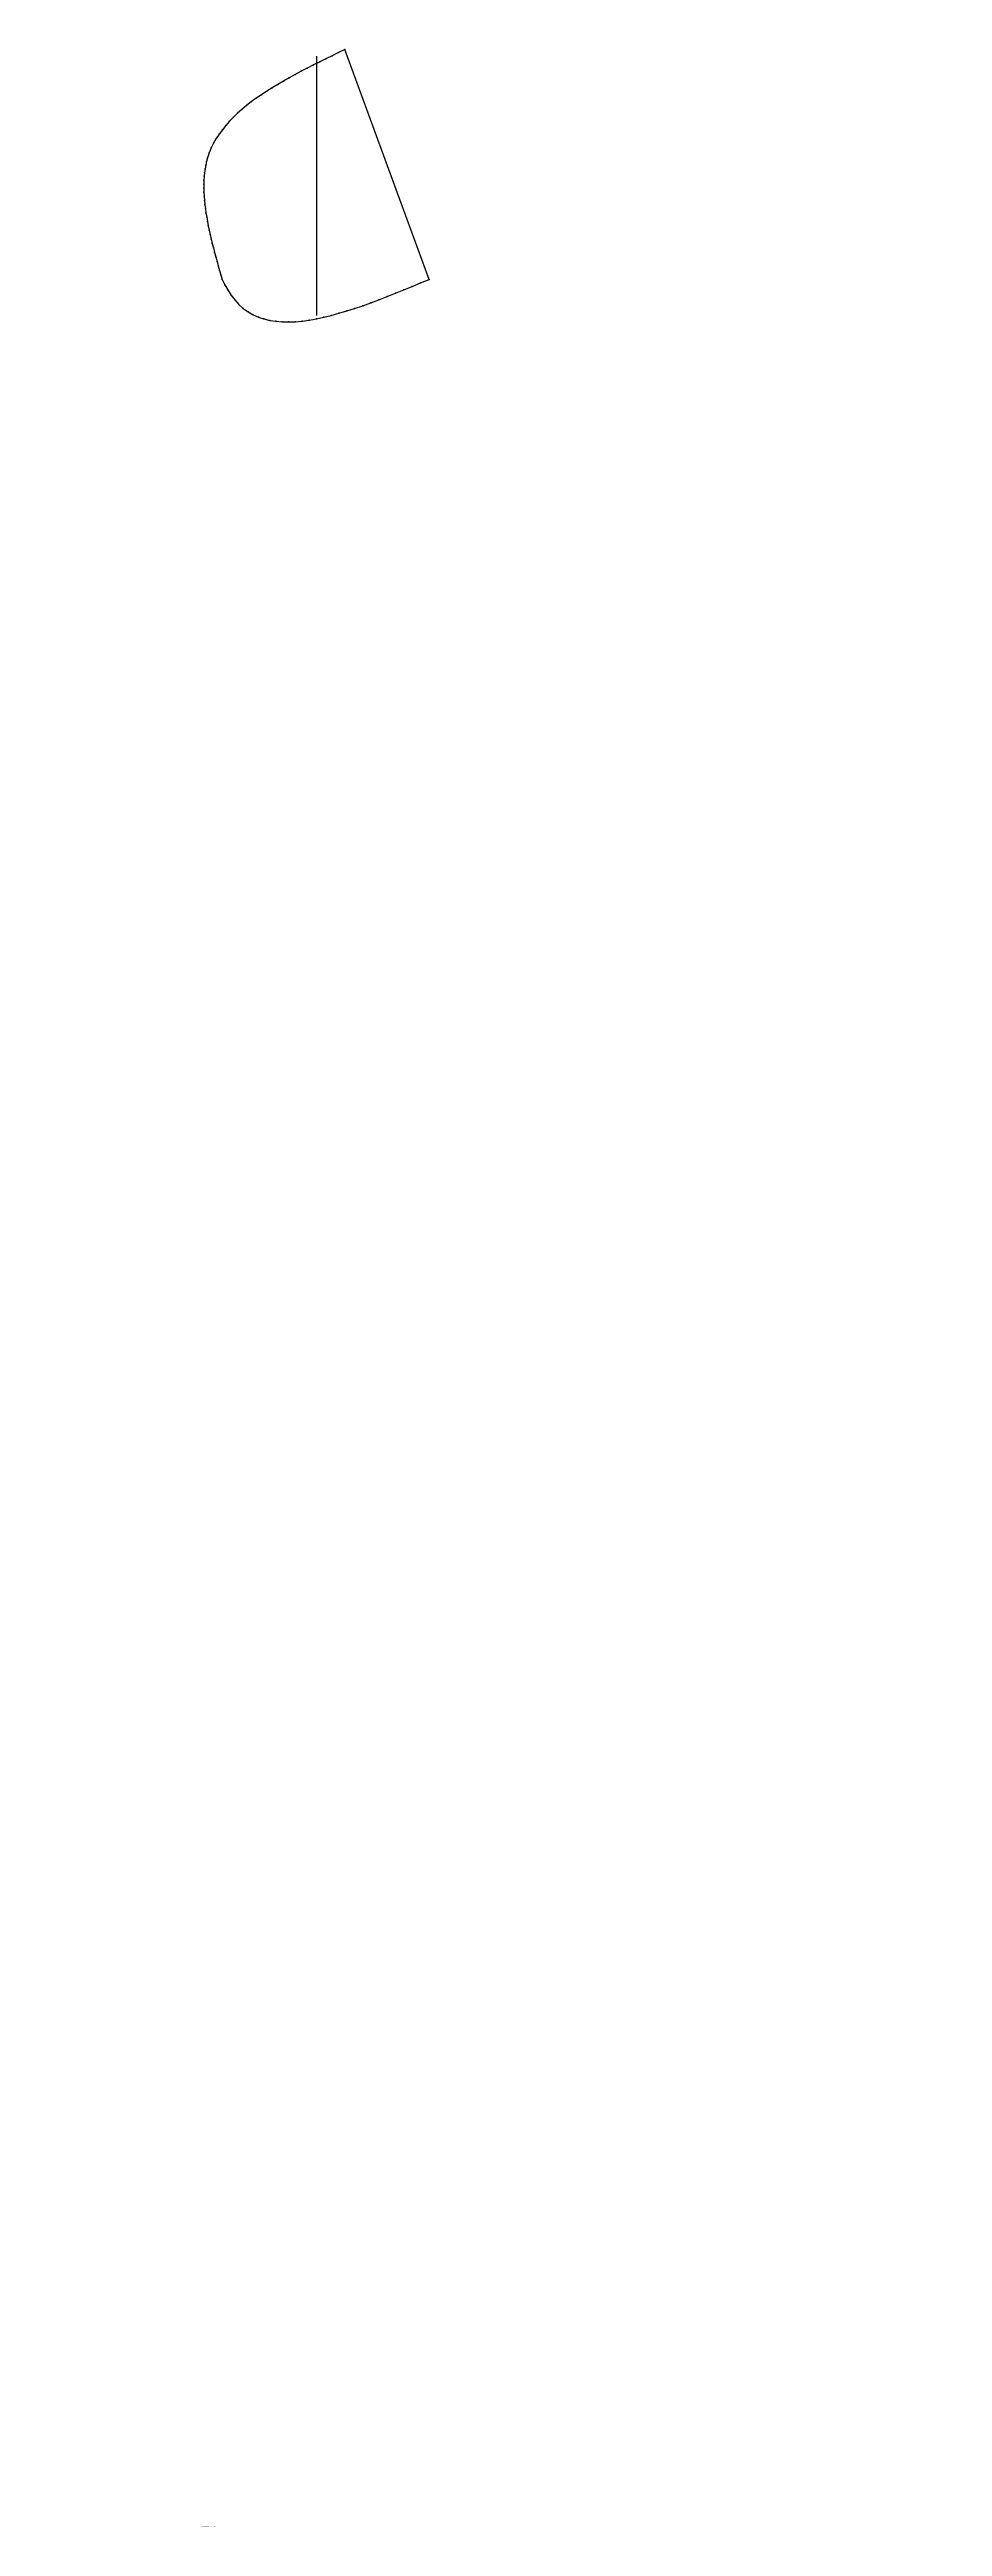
# Model space of a CAD drawing. Extents: x -1492 to 2395, y 0 to 4741.
# Drawn here: x -105 to 515, y 0 to 1720 of the extents above; entities that cross this region are included whole.
import ezdxf

# ---------------------------------------------------------------- set-up
doc = ezdxf.new("R2010")
doc.units = 0

# ---------------------------------------------------------------- blocks, each defined once
blk = doc.blocks.new('L Under Pocket Bag_M')
at = {"layer": '1'}
blk.add_lwpolyline([(14.48735, 1560.504028), (16.441574, 1556.786865), (18.451607, 1553.177124), (20.575363, 1549.779053), (23.237671, 1546.215454), (26.119652, 1543.066162), (29.213455, 1540.316162), (32.511253, 1537.950806), (36.005211, 1535.955322), (39.687492, 1534.314697), (43.550255, 1533.014404), (47.585663, 1532.039429), (51.785881, 1531.375), (56.143089, 1531.00647), (60.649437, 1530.918701), (65.297096, 1531.097168), (70.078209, 1531.5271), (74.984955, 1532.193359), (80.009499, 1533.081543), (85.14402, 1534.176514), (90.380661, 1535.463623), (95.711578, 1536.928101), (101.128967, 1538.554932), (106.624969, 1540.32959), (112.191734, 1542.237061), (117.821465, 1544.262695), (123.506302, 1546.391602), (129.238403, 1548.608887), (135.009949, 1550.899902), (140.813095, 1553.249634), (146.640015, 1555.643555), (152.482834, 1558.06665), (158.333786, 1560.50415), (99.855392, 1720.129517), (95.451065, 1717.995361), (91.054787, 1715.858276), (86.6745, 1713.714966), (82.318146, 1711.562012), (77.993652, 1709.39624), (73.708969, 1707.214233), (69.472054, 1705.012695), (65.290833, 1702.788208), (61.173248, 1700.53772), (57.127235, 1698.25769), (53.160744, 1695.944824), (49.281693, 1693.595947), (45.49807, 1691.207642), (41.81778, 1688.776611), (38.248772, 1686.299561), (34.798981, 1683.773071), (31.476357, 1681.19397), (28.288841, 1678.55896), (25.24437, 1675.864502), (22.350883, 1673.107544), (19.616341, 1670.284668), (17.04866, 1667.392578), (14.655777, 1664.427979), (12.445679, 1661.387451), (10.426254, 1658.2677), (8.605453, 1655.06543), (6.991226, 1651.777466), (5.591553, 1648.400391), (4.414291, 1644.930908), (3.726028, 1642.446899), (3.146774, 1639.918091), (2.672699, 1637.346069), (2.299866, 1634.7323), (2.024414, 1632.078491), (1.842392, 1629.38623), (1.749954, 1626.656982), (1.743164, 1623.892456), (1.818161, 1621.094238), (1.971008, 1618.263916), (2.197845, 1615.402954), (2.494751, 1612.513184), (2.857834, 1609.596069), (3.283218, 1606.653076), (3.766953, 1603.686035), (4.305206, 1600.696533), (4.894028, 1597.685913), (5.529541, 1594.656006), (6.20787, 1591.608276), (6.925079, 1588.544434), (7.677307, 1585.465942), (8.460617, 1582.37439), (9.271133, 1579.271484), (10.104965, 1576.158813), (10.958221, 1573.037964), (11.826965, 1569.9104), (12.707352, 1566.777832), (13.595428, 1563.641846)], close=True, dxfattribs=at)
at = {"layer": '2'}
for p in [(99.855392, 1720.129517), (14.48735, 1560.504028), (158.333786, 1560.50415)]:
    blk.add_point(p, dxfattribs=at)
at = {"layer": '3'}
for p in [(69.472054, 1705.012695), (73.708969, 1707.214233), (77.993652, 1709.39624), (82.318146, 1711.562012), (86.6745, 1713.714966), (91.054787, 1715.858276), (95.451065, 1717.995361), (38.248772, 1686.299561), (41.81778, 1688.776611), (45.49807, 1691.207642), (49.281693, 1693.595947), (53.160744, 1695.944824), (57.127235, 1698.25769), (61.173248, 1700.53772), (65.290833, 1702.788208), (19.616341, 1670.284668), (22.350883, 1673.107544), (25.24437, 1675.864502), (28.288841, 1678.55896), (31.476357, 1681.19397), (34.798981, 1683.773071), (6.991226, 1651.777466), (8.605453, 1655.06543), (10.426254, 1658.2677), (12.445679, 1661.387451), (14.655777, 1664.427979), (17.04866, 1667.392578), (2.299866, 1634.7323), (2.672699, 1637.346069), (3.146774, 1639.918091), (3.726028, 1642.446899), (4.414291, 1644.930908), (5.591553, 1648.400391), (1.743164, 1623.892456), (1.749954, 1626.656982), (1.818161, 1621.094238), (1.842392, 1629.38623), (1.971008, 1618.263916), (2.024414, 1632.078491), (2.197845, 1615.402954), (2.494751, 1612.513184), (2.857834, 1609.596069), (3.283218, 1606.653076), (3.766953, 1603.686035), (4.305206, 1600.696533), (4.894028, 1597.685913), (5.529541, 1594.656006), (6.20787, 1591.608276), (6.925079, 1588.544434), (7.677307, 1585.465942), (8.460617, 1582.37439), (9.271133, 1579.271484), (10.104965, 1576.158813), (10.958221, 1573.037964), (11.826965, 1569.9104), (12.707352, 1566.777832), (13.595428, 1563.641846), (16.441574, 1556.786865), (18.451607, 1553.177124), (20.575363, 1549.779053), (129.238403, 1548.608887), (135.009949, 1550.899902), (140.813095, 1553.249634), (146.640015, 1555.643555), (152.482834, 1558.06665), (23.237671, 1546.215454), (26.119652, 1543.066162), (29.213455, 1540.316162), (32.511253, 1537.950806), (36.005211, 1535.955322), (39.687492, 1534.314697), (43.550255, 1533.014404), (47.585663, 1532.039429), (51.785881, 1531.375), (56.143089, 1531.00647), (65.297096, 1531.097168), (70.078209, 1531.5271), (74.984955, 1532.193359), (80.009499, 1533.081543), (85.14402, 1534.176514), (90.380661, 1535.463623), (95.711578, 1536.928101), (101.128967, 1538.554932), (106.624969, 1540.32959), (112.191734, 1542.237061), (117.821465, 1544.262695), (123.506302, 1546.391602), (60.649437, 1530.918701)]:
    blk.add_point(p, dxfattribs=at)
at = {"layer": '7'}
blk.add_line((80.038467, 1715.52417), (80.038483, 1535.52417), dxfattribs=at)

msp = doc.modelspace()

# ---------------------------------------------------------------- block references
at = {"layer": '1'}
msp.add_blockref('L Under Pocket Bag_M', (0, 0), dxfattribs=at)

# ---------------------------------------------------------------- texts
for s in ['STYLE NAME: 2023_13_01_OPENPATTERN_PT_WINDBREAKER_JACKET', 'CREATION DATE: 18-12-2023', 'CREATION TIME: 14:43', 'AUTHOR: CLO Virtual Fashion Inc.', 'PRODUCT: CLO Standalone OnlineAuth 7.3.134', 'VERSION: 3', 'SAMPLE SIZE: M', 'Grade Rule Table: PT Windbreaker', 'UNITS: METRIC']:
    msp.add_text(s, height=0.25, dxfattribs=at).set_placement((0, 0))

doc.saveas('drawing.dxf')
